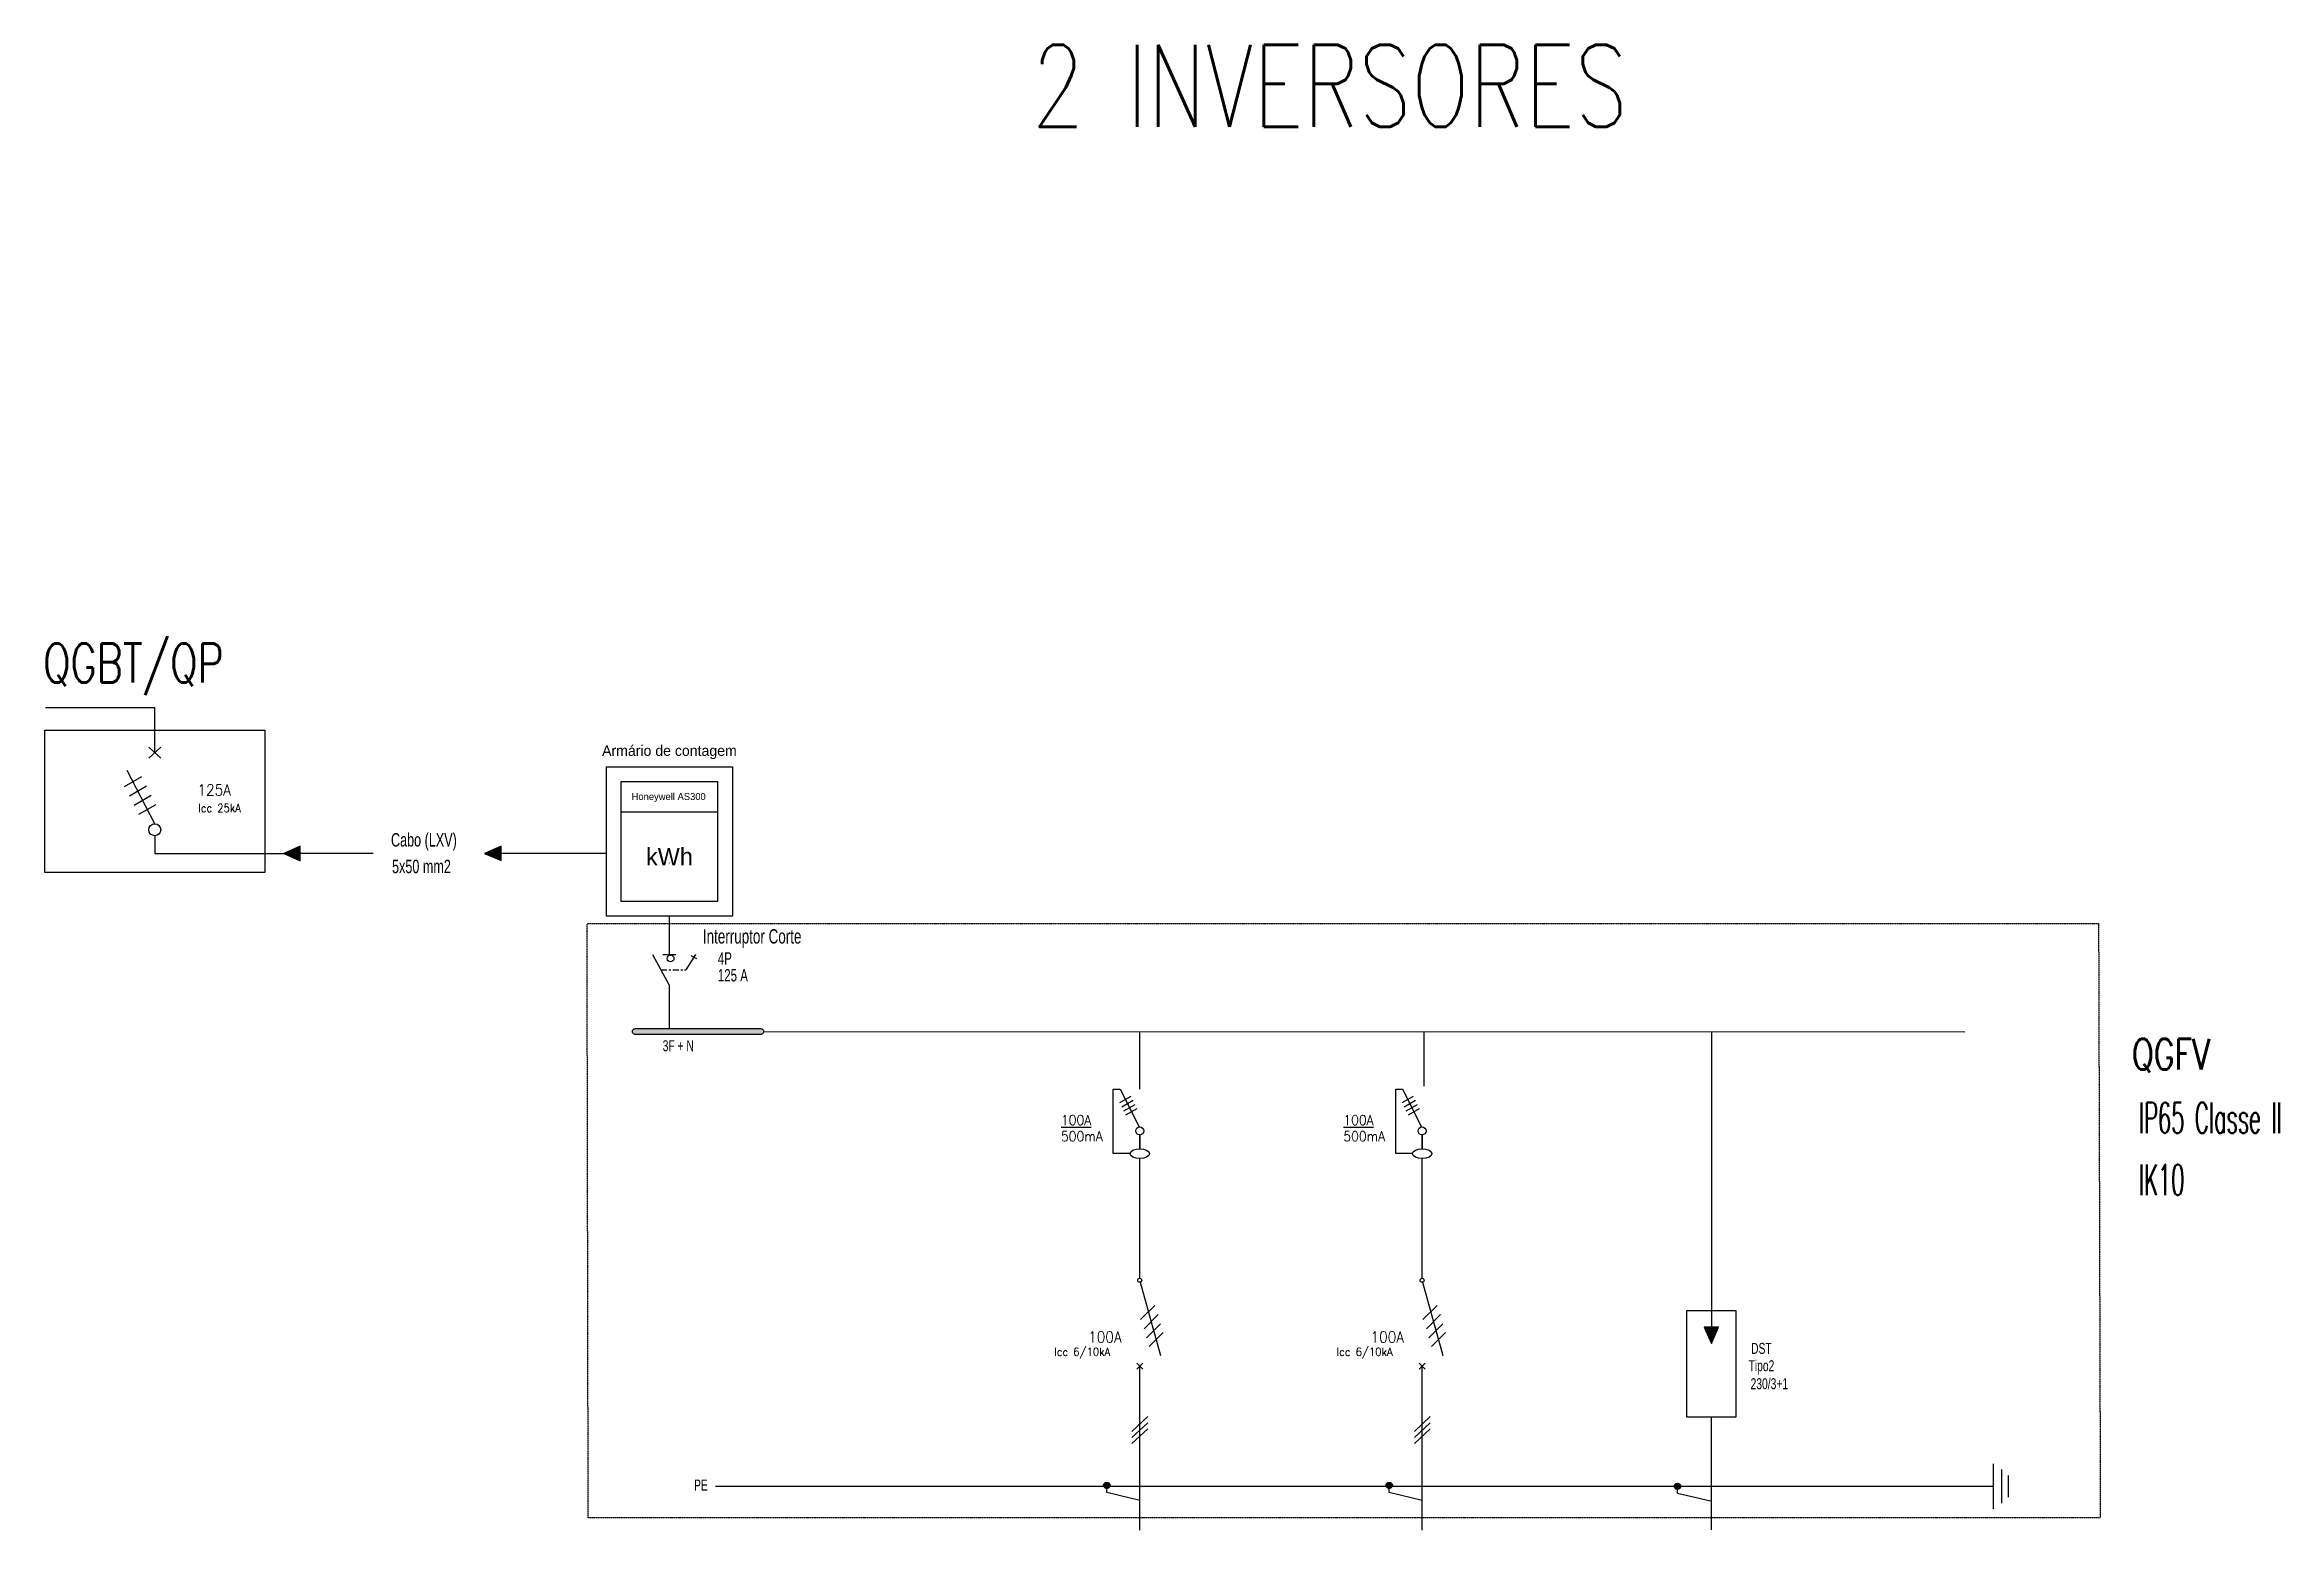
# Model space of a CAD drawing. Header units: millimetres. Extents: x 75320 to 3731865, y 19394 to 539720.
# Drawn here: x 75320 to 184280, y 21069 to 93520 of the extents above; entities that cross this region are included whole.
import ezdxf
from ezdxf.enums import TextEntityAlignment as Align

# ---------------------------------------------------------------- set-up
doc = ezdxf.new("R2010")
doc.units = ezdxf.units.MM
doc.linetypes.add('atContinuous2', pattern=[0])
doc.linetypes.add('RDASHED', pattern=[2.38125, 1.5875, -0.79375])
for name, color, linetype in [('326', 7, 'Continuous'), ('Z_entity', 7, 'Continuous'), ('Z_rectangle', 7, 'Continuous'), ('Z_solid', 96, 'Continuous'), ('Z_text', 7, 'Continuous')]:
    doc.layers.add(name, color=color, linetype=linetype)
doc.styles.add('QTNBCJ+TT111t00', font='', dxfattribs={"height": 0.2})
doc.styles.add('ROMANS', font='ROMANS.shx', dxfattribs={"width": 0.9, "height": 238.125})
doc.styles.get("Standard").update_dxf_attribs({"font": 'bahnschrift.ttf'})
doc.styles.get('QTNBCJ+TT111t00').set_extended_font_data('T T 1 1 1t 0 0')

msp = doc.modelspace()

# ---------------------------------------------------------------- texts
at = {"lineweight": -3, "style": 'ROMANS'}
for s, height, width, p in [('2 INVERSORES', 4000, 0.75, (123447, 89520)), ('QGBT/QP', 1890.8, 0.75, (75237, 62423)), ('QGFV', 1500, 0.75, (177096, 43535)), ('IP65 Classe II', 1500, 0.5, (177434, 40435)), ('IK10', 1500, 0.5, (177434, 37415))]:
    msp.add_text(s, height=height, dxfattribs=dict(at, width=width)).set_placement(p)
at = {"width": 7000.41, "attachment_point": 5}
for s, insert, char_height in [('\\pxqc;Armário de contagem', (105782, 59014), 513.54), ('\\pxqc;kWh', (105782, 53924), 855.9)]:
    msp.add_mtext(s, dxfattribs=dict(at, insert=insert, char_height=char_height))
at = {"insert": (105745, 56803), "char_height": 342.36, "attachment_point": 5}
msp.add_mtext_dynamic_manual_height_columns('Honeywell AS300', width=4700.99, gutter_width=713, heights=[0], dxfattribs=at)
at = {"layer": '326', "linetype": 'Continuous', "style": 'ROMANS', "width": 0.9}
for s, p in [('125A', (83585, 56902)), ('100A', (127015, 30225)), ('100A', (140784, 30225))]:
    msp.add_text(s, height=543.5, dxfattribs=at).set_placement(p, align=Align.CENTER)
for s, p in [('Icc 25kA', (82807, 56295)), ('Icc 6/10kA', (124547, 29775)), ('Icc 6/10kA', (138316, 29775))]:
    msp.add_text(s, height=400, dxfattribs=at).set_placement(p, align=Align.MIDDLE_LEFT)
for s, p in [('%%U100A', (124878, 40833)), ('500mA', (124878, 40043)), ('%%U100A', (138646, 40833)), ('500mA', (138646, 40043))]:
    msp.add_text(s, height=487.9, dxfattribs=at).set_placement(p)
at = {"layer": 'Z_text', "color": 0, "style": 'QTNBCJ+TT111t00', "width": 0.7}
for s, height, p in [('Cabo (LXV)', 656.2, (92206, 54414)), ('5x50 mm2', 656.2, (92257, 53117)), ('Interruptor Corte', 699.9, (107413, 49685)), ('4P', 600.6, (108141, 48661)), ('125 A', 600.6, (108141, 47835)), ('3F + N', 536.3, (105453, 44431)), ('DST', 536.3, (158525, 29673)), ('Tipo2', 536.3, (158401, 28829)), ('230/3+1', 536.3, (158500, 27949)), ('PE', 536.3, (106984, 23007))]:
    msp.add_text(s, height=height, rotation=0.00055, dxfattribs=at).set_placement(p)

# ---------------------------------------------------------------- hatches: boundary and pattern name
h = msp.add_hatch(color=256)
h.dxf.hatch_style = 1
h.paths.add_polyline_path([(110386, 45395), (110382, 45420), (110372, 45444), (110356, 45467), (110336, 45487), (110312, 45504), (110285, 45517), (110256, 45526), (110226, 45529), (104139, 45529), (104105, 45526), (104072, 45517), (104043, 45504), (104017, 45487), (103996, 45467), (103980, 45444), (103969, 45420), (103966, 45395), (103969, 45367), (103980, 45341), (103996, 45318), (104017, 45299), (104043, 45283), (104072, 45272), (104105, 45265), (104139, 45262), (110226, 45262), (110256, 45265), (110285, 45272), (110312, 45283), (110336, 45299), (110356, 45318), (110372, 45341), (110382, 45367)])
at = {"layer": 'Z_solid'}
for points in [[(86974, 54068), (87773, 53722), (87773, 54428)], [(96773, 54075), (97572, 53729), (97572, 54434)], [(156597, 30173), (156943, 30973), (156237, 30973)], [(127269, 23258), (127266, 23229), (127257, 23201), (127243, 23176), (127224, 23155), (127201, 23137), (127173, 23123), (127143, 23114), (127109, 23111), (127075, 23114), (127045, 23123), (127018, 23137), (126994, 23155), (126975, 23176), (126961, 23201), (126952, 23229), (126949, 23258), (126952, 23287), (126961, 23315), (126975, 23339), (126994, 23361), (127018, 23379), (127045, 23393), (127075, 23401), (127109, 23404), (127143, 23401), (127173, 23393), (127201, 23379), (127224, 23361), (127243, 23339), (127257, 23315), (127266, 23287)], [(141039, 23258), (141036, 23229), (141027, 23201), (141013, 23176), (140994, 23155), (140971, 23137), (140943, 23123), (140913, 23114), (140879, 23111), (140845, 23114), (140815, 23123), (140788, 23137), (140764, 23155), (140745, 23176), (140731, 23201), (140722, 23229), (140719, 23258), (140722, 23287), (140731, 23315), (140745, 23339), (140764, 23361), (140788, 23379), (140815, 23393), (140845, 23401), (140879, 23404), (140913, 23401), (140943, 23393), (140971, 23379), (140994, 23361), (141013, 23339), (141027, 23315), (141036, 23287)], [(155093, 23216), (155090, 23187), (155081, 23159), (155067, 23135), (155048, 23113), (155025, 23095), (154998, 23081), (154967, 23073), (154933, 23069), (154900, 23073), (154869, 23081), (154842, 23095), (154818, 23113), (154800, 23135), (154785, 23159), (154777, 23187), (154774, 23216), (154777, 23245), (154785, 23273), (154800, 23297), (154818, 23319), (154842, 23337), (154869, 23351), (154900, 23360), (154933, 23363), (154967, 23360), (154998, 23351), (155025, 23337), (155048, 23319), (155067, 23297), (155081, 23273), (155090, 23245)]]:
    msp.add_hatch(color=0, dxfattribs=at).paths.add_polyline_path(points)

# ---------------------------------------------------------------- linework, layer by layer
for p, q in [((80688, 61187), (75352, 61187)), ((80688, 58998), (80688, 61187)), ((80397, 59267), (80980, 58729)), ((80397, 58729), (80980, 59267)), ((79219, 57341), (80050, 57824)), ((79452, 56890), (80283, 57373)), ((79685, 56439), (80516, 56922)), ((79918, 55988), (80749, 56471)), ((80685, 54940), (80685, 54068)), ((80685, 54068), (86974, 54068)), ((110386, 45395), (168950, 45384)), ((128712, 42581), (128712, 45368)), ((142567, 45403), (142567, 42724)), ((156590, 45390), (156590, 31785)), ((127745, 41927), (128292, 42242)), ((127845, 41726), (128392, 42041)), ((127944, 41525), (128491, 41840)), ((128044, 41324), (128591, 41639)), ((141514, 41927), (142061, 42242)), ((141614, 41726), (142161, 42041)), ((141713, 41525), (142260, 41840)), ((141813, 41324), (142360, 41639)), ((128720, 40351), (128720, 39681)), ((142489, 40351), (142489, 39681))]:
    msp.add_line(p, q)
at = {"color": 0, "linetype": 'ByBlock'}
for p, q in [((128712, 42581), (128712, 45368)), ((128712, 39681), (128712, 40351)), ((142481, 39681), (142481, 40351)), ((128712, 33360), (128712, 39200)), ((142481, 33360), (142481, 39200)), ((128738, 33170), (129732, 29591)), ((142507, 33170), (143501, 29591)), ((129444, 32040), (128755, 31350)), ((143213, 32040), (142524, 31350)), ((129615, 31591), (128925, 30902)), ((129730, 31144), (129041, 30454)), ((129859, 30720), (129170, 30030)), ((143384, 31591), (142694, 30902)), ((143499, 31144), (142810, 30454)), ((143628, 30720), (142939, 30030)), ((128866, 28924), (128576, 29214)), ((128576, 28924), (128866, 29214)), ((128721, 21069), (128721, 29069)), ((142635, 28924), (142345, 29214)), ((142345, 28924), (142635, 29214)), ((142490, 21069), (142490, 29069)), ((156590, 21088), (156590, 26587))]:
    msp.add_line(p, q, dxfattribs=at)
for points in [[(75320, 60085), (86057, 60085), (86057, 53154), (75320, 53154)], [(102710, 58308), (108855, 58308), (108855, 51013), (102710, 51013)], [(103432, 57585), (108132, 57585), (108132, 51736), (103432, 51736)], [(103432, 56113), (108132, 56113), (108132, 51736), (103432, 51736)], [(155395, 31785), (157785, 31785), (157785, 26587), (155395, 26587)]]:
    msp.add_lwpolyline(points, close=True)
for points in [[(80685, 55528), (79349, 58119)], [(128246, 39442), (127425, 39442), (127425, 42581), (127756, 42581), (128692, 40740)], [(142015, 39442), (141194, 39442), (141194, 42581), (141525, 42581), (142461, 40740)]]:
    msp.add_lwpolyline(points)
at = {"linetype": 'RDASHED'}
msp.add_lwpolyline([(101767, 50660), (175468, 50660), (175552, 21675), (101822, 21675)], close=True, dxfattribs=at)
for centre, radius in [((80685, 55234), 294), ((128712, 40546), 195), ((142481, 40546), 195)]:
    msp.add_circle(centre, radius)
at = {"color": 0, "linetype": 'ByBlock'}
for centre in [(128714, 33263), (142483, 33263)]:
    msp.add_circle(centre, 96.6, dxfattribs=at)
for centre in [(128717, 39440), (142486, 39440)]:
    msp.add_ellipse(centre, major_axis=(471, 0), ratio=0.510093)
at = {"layer": 'Z_entity', "color": 7}
for points in [[(86974, 54068), (87773, 53722), (87773, 54428), (86974, 54068)], [(96773, 54075), (97572, 53729), (97572, 54434), (96773, 54075)], [(110386, 45395), (110382, 45420), (110372, 45444), (110356, 45467), (110336, 45487), (110312, 45504), (110285, 45517), (110256, 45526), (110226, 45529), (104139, 45529), (104105, 45526), (104072, 45517), (104043, 45504), (104017, 45487), (103996, 45467), (103980, 45444), (103969, 45420), (103966, 45395), (103966, 45395), (103969, 45367), (103980, 45341), (103996, 45318), (104017, 45299), (104043, 45283), (104072, 45272), (104105, 45265), (104139, 45262), (110226, 45262), (110256, 45265), (110285, 45272), (110312, 45283), (110336, 45299), (110356, 45318), (110372, 45341), (110382, 45367), (110386, 45395), (110386, 45395)], [(156597, 30173), (156943, 30973), (156237, 30973), (156597, 30173)], [(127269, 23258), (127266, 23229), (127257, 23201), (127243, 23176), (127224, 23155), (127201, 23137), (127173, 23123), (127143, 23114), (127109, 23111), (127075, 23114), (127045, 23123), (127018, 23137), (126994, 23155), (126975, 23176), (126961, 23201), (126952, 23229), (126949, 23258), (126952, 23287), (126961, 23315), (126975, 23339), (126994, 23361), (127018, 23379), (127045, 23393), (127075, 23401), (127109, 23404), (127143, 23401), (127173, 23393), (127201, 23379), (127224, 23361), (127243, 23339), (127257, 23315), (127266, 23287), (127269, 23258), (127269, 23258)], [(141039, 23258), (141036, 23229), (141027, 23201), (141013, 23176), (140994, 23155), (140971, 23137), (140943, 23123), (140913, 23114), (140879, 23111), (140845, 23114), (140815, 23123), (140788, 23137), (140764, 23155), (140745, 23176), (140731, 23201), (140722, 23229), (140719, 23258), (140722, 23287), (140731, 23315), (140745, 23339), (140764, 23361), (140788, 23379), (140815, 23393), (140845, 23401), (140879, 23404), (140913, 23401), (140943, 23393), (140971, 23379), (140994, 23361), (141013, 23339), (141027, 23315), (141036, 23287), (141039, 23258), (141039, 23258)], [(155093, 23216), (155090, 23187), (155081, 23159), (155067, 23135), (155048, 23113), (155025, 23095), (154998, 23081), (154967, 23073), (154933, 23069), (154900, 23073), (154869, 23081), (154842, 23095), (154818, 23113), (154800, 23135), (154785, 23159), (154777, 23187), (154774, 23216), (154777, 23245), (154785, 23273), (154800, 23297), (154818, 23319), (154842, 23337), (154869, 23351), (154900, 23360), (154933, 23363), (154967, 23360), (154998, 23351), (155025, 23337), (155048, 23319), (155067, 23297), (155081, 23273), (155090, 23245), (155093, 23216), (155093, 23216)]]:
    msp.add_lwpolyline(points, dxfattribs=at)
at = {"layer": 'Z_entity', "color": 0}
for points in [[(91344, 54075), (87773, 54075)], [(102710, 54081), (97572, 54081)], [(105777, 51059), (105777, 49131)], [(105777, 47666), (104978, 49131)], [(106097, 49131), (105457, 49131)], [(107056, 49158), (106576, 48398)], [(106829, 49104), (107109, 48958)], [(105378, 48398), (105657, 48398)], [(105750, 48398), (105857, 48398)], [(105950, 48398), (106243, 48398)], [(106337, 48398), (106430, 48398)], [(106523, 48398), (106576, 48398)], [(105777, 47666), (105777, 45529)], [(110226, 45529), (104139, 45529)], [(104139, 45262), (110226, 45262)], [(156590, 31785), (156590, 30973)], [(128335, 25895), (129107, 26615)], [(128335, 25602), (129107, 26308)], [(142104, 25895), (142876, 26615)], [(142104, 25602), (142876, 26308)], [(128335, 25309), (129107, 26015)], [(142104, 25309), (142876, 26015)], [(170335, 24308), (170335, 22123)], [(170740, 24041), (170740, 22390)], [(108021, 23214), (170335, 23216)], [(127109, 22912), (127109, 23258)], [(128721, 22525), (127109, 22912)], [(140879, 22912), (140879, 23258)], [(142491, 22525), (140879, 22912)], [(154934, 22870), (154934, 23216)], [(171060, 23748), (171060, 22683)], [(156545, 22484), (154934, 22870)]]:
    msp.add_lwpolyline(points, dxfattribs=at)
at = {"layer": 'Z_entity', "color": 0, "linetype": 'atContinuous2'}
msp.add_circle((105838, 48957), 166, dxfattribs=at)
at = {"layer": 'Z_rectangle', "color": 7, "linetype": 'atContinuous2'}
for p, q in [((105777, 53619), (105777, 53606)), ((105782, 50550), (105782, 50537))]:
    msp.add_line(p, q, dxfattribs=at)

msp.set_redraw_order([(e.dxf.handle, doc.entitydb.next_handle()) for e in msp.query("TEXT MTEXT ATTDEF DIMENSION ARC_DIMENSION")])  # texts and dimensions are drawn at this point

doc.saveas('drawing.dxf')
